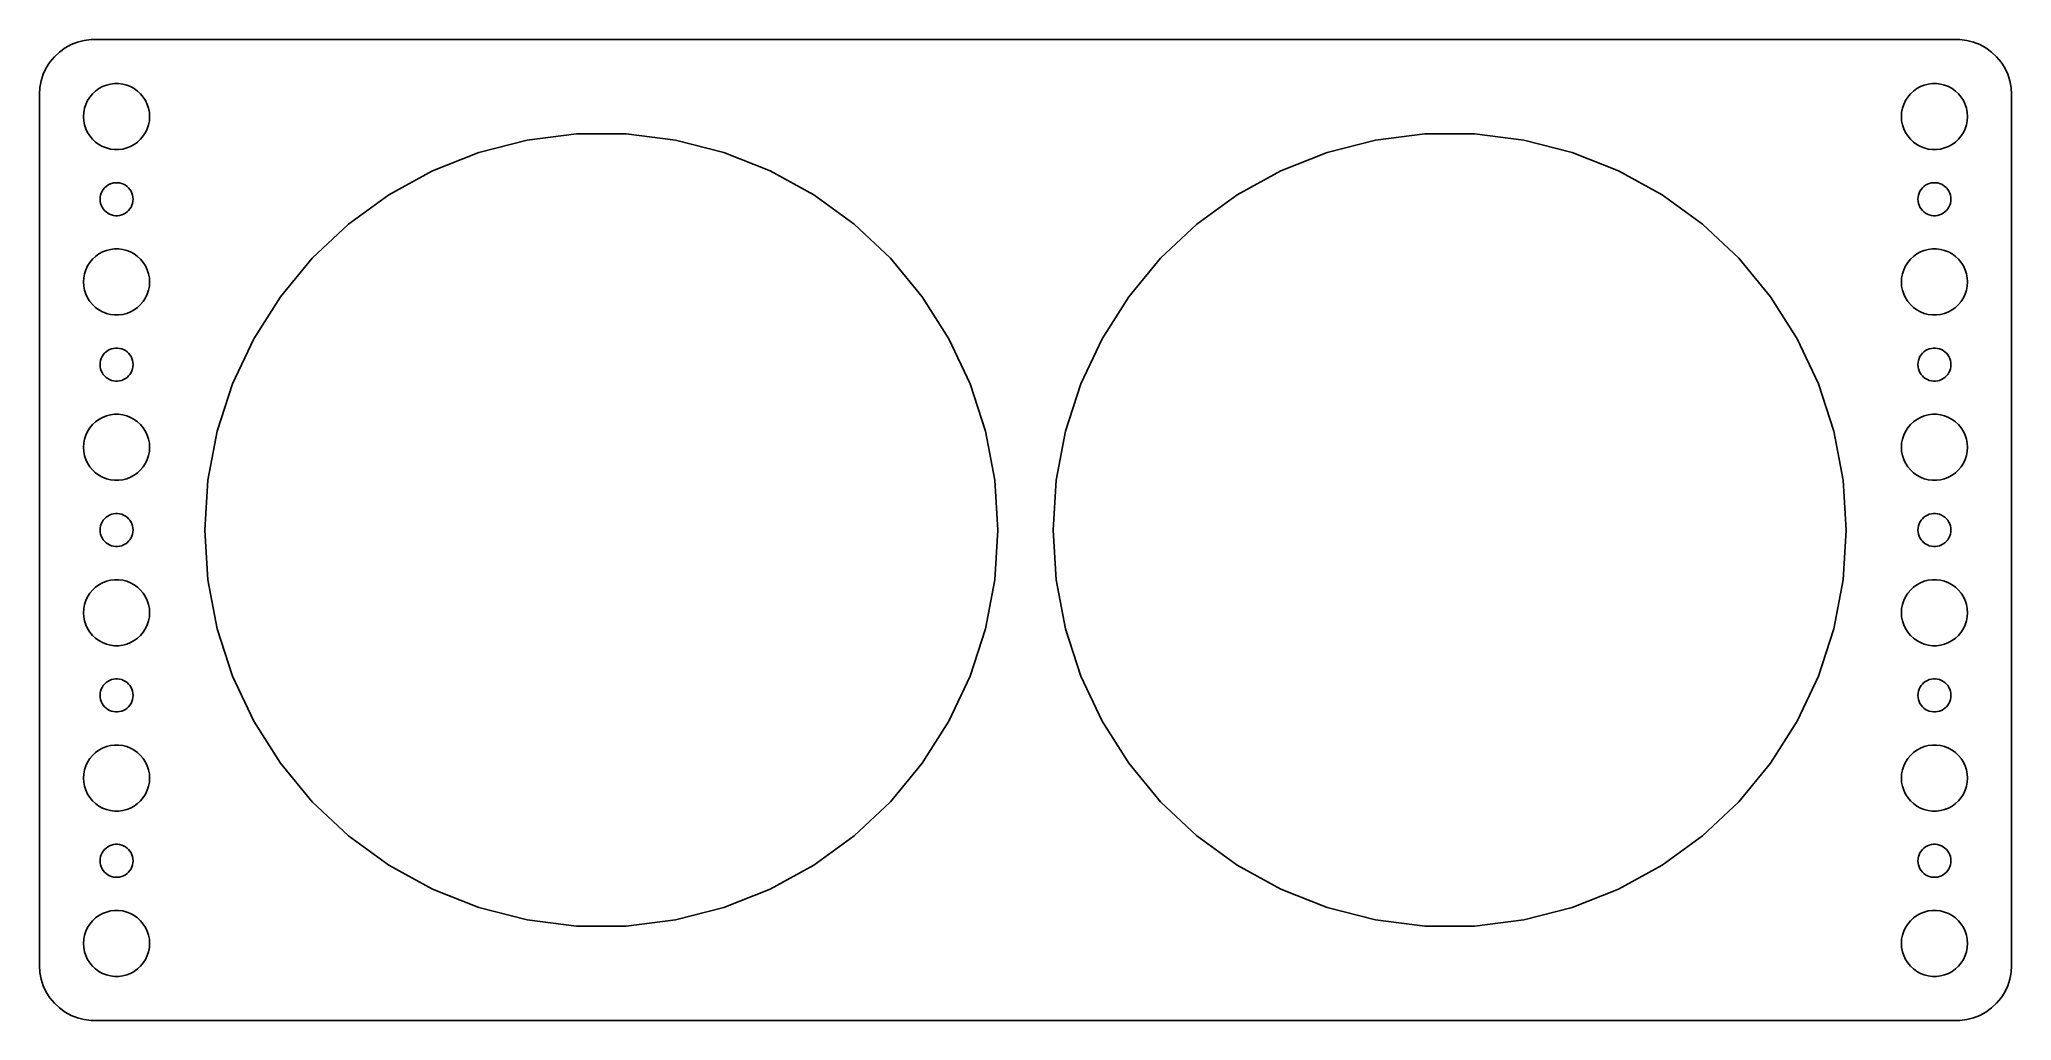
# Model space of a CAD drawing. Header units: metres. Extents: x -90 to 90, y -44 to 44.
import ezdxf

# ---------------------------------------------------------------- set-up
doc = ezdxf.new("R2010")
doc.units = ezdxf.units.M

msp = doc.modelspace()

# ---------------------------------------------------------------- linework, layer by layer
for p, q in [((-87.6871, 43.3526), (-88.1448, 42.9227)), ((-87.1791, 43.7216), (-87.6871, 43.3526)), ((-86.6289, 44.0241), (-87.1791, 43.7216)), ((-86.0451, 44.2553), (-86.6289, 44.0241)), ((-85.4369, 44.4114), (-86.0451, 44.2553)), ((-84.8139, 44.4901), (-85.4369, 44.4114)), ((84.8139, 44.4901), (-84.8139, 44.4901)), ((85.4369, 44.4114), (84.8139, 44.4901)), ((86.0451, 44.2553), (85.4369, 44.4114)), ((86.6289, 44.0241), (86.0451, 44.2553)), ((87.1791, 43.7216), (86.6289, 44.0241)), ((87.6871, 43.3526), (87.1791, 43.7216)), ((88.1448, 42.9227), (87.6871, 43.3526)), ((-89.1489, 41.3406), (-89.3429, 40.7434)), ((-88.8815, 41.9088), (-89.1489, 41.3406)), ((-88.5451, 42.4389), (-88.8815, 41.9088)), ((-88.1448, 42.9227), (-88.5451, 42.4389)), ((88.5451, 42.4389), (88.1448, 42.9227)), ((88.8815, 41.9088), (88.5451, 42.4389)), ((89.1489, 41.3406), (88.8815, 41.9088)), ((89.3429, 40.7434), (89.1489, 41.3406)), ((-89.4606, 40.1267), (-89.5, 39.5)), ((-89.5, 39.5), (-89.5, -39.5)), ((-89.3429, 40.7434), (-89.4606, 40.1267)), ((-84.927, 39.2634), (-84.6869, 39.5536)), ((-84.6869, 39.5536), (-84.4123, 39.8115)), ((-84.4123, 39.8115), (-84.1075, 40.033)), ((-84.1075, 40.033), (-83.7773, 40.2145)), ((-83.7773, 40.2145), (-83.427, 40.3532)), ((-83.427, 40.3532), (-83.0621, 40.4469)), ((-83.0621, 40.4469), (-82.6884, 40.4941)), ((-82.6884, 40.4941), (-82.3116, 40.4941)), ((-82.3116, 40.4941), (-81.9379, 40.4469)), ((-81.9379, 40.4469), (-81.573, 40.3532)), ((-81.573, 40.3532), (-81.2227, 40.2145)), ((-81.2227, 40.2145), (-80.8925, 40.033)), ((-80.8925, 40.033), (-80.5877, 39.8115)), ((-80.5877, 39.8115), (-80.3131, 39.5536)), ((-80.3131, 39.5536), (-80.073, 39.2634)), ((80.073, 39.2634), (80.3131, 39.5536)), ((80.3131, 39.5536), (80.5877, 39.8115)), ((80.5877, 39.8115), (80.8925, 40.033)), ((80.8925, 40.033), (81.2227, 40.2145)), ((81.2227, 40.2145), (81.573, 40.3532)), ((81.573, 40.3532), (81.9379, 40.4469)), ((81.9379, 40.4469), (82.3116, 40.4941)), ((82.3116, 40.4941), (82.6884, 40.4941)), ((82.6884, 40.4941), (83.0621, 40.4469)), ((83.0621, 40.4469), (83.427, 40.3532)), ((83.427, 40.3532), (83.7773, 40.2145)), ((83.7773, 40.2145), (84.1075, 40.033)), ((84.1075, 40.033), (84.4123, 39.8115)), ((84.4123, 39.8115), (84.6869, 39.5536)), ((84.6869, 39.5536), (84.927, 39.2634)), ((89.4606, 40.1267), (89.3429, 40.7434)), ((89.5, 39.5), (89.4606, 40.1267)), ((89.5, -39.5), (89.5, 39.5)), ((-85.5, 37.5), (-85.4763, 37.876)), ((-85.4763, 37.876), (-85.4057, 38.2461)), ((-85.4057, 38.2461), (-85.2893, 38.6044)), ((-85.2893, 38.6044), (-85.1289, 38.9453)), ((-85.1289, 38.9453), (-84.927, 39.2634)), ((-80.073, 39.2634), (-79.8711, 38.9453)), ((-79.8711, 38.9453), (-79.7107, 38.6044)), ((-79.7107, 38.6044), (-79.5943, 38.2461)), ((-79.5943, 38.2461), (-79.5237, 37.876)), ((-79.5237, 37.876), (-79.5, 37.5)), ((79.5, 37.5), (79.5237, 37.876)), ((79.5237, 37.876), (79.5943, 38.2461)), ((79.5943, 38.2461), (79.7107, 38.6044)), ((79.7107, 38.6044), (79.8711, 38.9453)), ((79.8711, 38.9453), (80.073, 39.2634)), ((84.927, 39.2634), (85.1289, 38.9453)), ((85.1289, 38.9453), (85.2893, 38.6044)), ((85.2893, 38.6044), (85.4057, 38.2461)), ((85.4057, 38.2461), (85.4763, 37.876)), ((85.4763, 37.876), (85.5, 37.5)), ((-85.4763, 37.124), (-85.5, 37.5)), ((-85.4057, 36.7539), (-85.4763, 37.124)), ((-85.2893, 36.3956), (-85.4057, 36.7539)), ((-85.1289, 36.0547), (-85.2893, 36.3956)), ((-84.927, 35.7366), (-85.1289, 36.0547)), ((-79.8711, 36.0547), (-80.073, 35.7366)), ((-79.7107, 36.3956), (-79.8711, 36.0547)), ((-79.5943, 36.7539), (-79.7107, 36.3956)), ((-79.5237, 37.124), (-79.5943, 36.7539)), ((-79.5, 37.5), (-79.5237, 37.124)), ((-45.2457, 35.3623), (-40.7605, 35.929)), ((-40.7605, 35.929), (-36.2395, 35.929)), ((-36.2395, 35.929), (-31.7543, 35.3623)), ((31.7543, 35.3623), (36.2395, 35.929)), ((36.2395, 35.929), (40.7605, 35.929)), ((40.7605, 35.929), (45.2457, 35.3623)), ((79.5237, 37.124), (79.5, 37.5)), ((79.5943, 36.7539), (79.5237, 37.124)), ((79.7107, 36.3956), (79.5943, 36.7539)), ((79.8711, 36.0547), (79.7107, 36.3956)), ((80.073, 35.7366), (79.8711, 36.0547)), ((85.1289, 36.0547), (84.927, 35.7366)), ((85.2893, 36.3956), (85.1289, 36.0547)), ((85.4057, 36.7539), (85.2893, 36.3956)), ((85.4763, 37.124), (85.4057, 36.7539)), ((85.5, 37.5), (85.4763, 37.124)), ((-84.6869, 35.4464), (-84.927, 35.7366)), ((-84.4123, 35.1885), (-84.6869, 35.4464)), ((-84.1075, 34.967), (-84.4123, 35.1885)), ((-83.7773, 34.7855), (-84.1075, 34.967)), ((-83.427, 34.6468), (-83.7773, 34.7855)), ((-83.0621, 34.5531), (-83.427, 34.6468)), ((-82.6884, 34.5059), (-83.0621, 34.5531)), ((-82.3116, 34.5059), (-82.6884, 34.5059)), ((-81.9379, 34.5531), (-82.3116, 34.5059)), ((-81.573, 34.6468), (-81.9379, 34.5531)), ((-81.2227, 34.7855), (-81.573, 34.6468)), ((-80.8925, 34.967), (-81.2227, 34.7855)), ((-80.5877, 35.1885), (-80.8925, 34.967)), ((-80.3131, 35.4464), (-80.5877, 35.1885)), ((-80.073, 35.7366), (-80.3131, 35.4464)), ((-53.828, 32.5738), (-49.6246, 34.238)), ((-49.6246, 34.238), (-45.2457, 35.3623)), ((-31.7543, 35.3623), (-27.3754, 34.238)), ((-27.3754, 34.238), (-23.1719, 32.5738)), ((23.1719, 32.5738), (27.3754, 34.238)), ((27.3754, 34.238), (31.7543, 35.3623)), ((45.2457, 35.3623), (49.6246, 34.238)), ((49.6246, 34.238), (53.828, 32.5738)), ((80.3131, 35.4464), (80.073, 35.7366)), ((80.5877, 35.1885), (80.3131, 35.4464)), ((80.8925, 34.967), (80.5877, 35.1885)), ((81.2227, 34.7855), (80.8925, 34.967)), ((81.573, 34.6468), (81.2227, 34.7855)), ((81.9379, 34.5531), (81.573, 34.6468)), ((82.3116, 34.5059), (81.9379, 34.5531)), ((82.6884, 34.5059), (82.3116, 34.5059)), ((83.0621, 34.5531), (82.6884, 34.5059)), ((83.427, 34.6468), (83.0621, 34.5531)), ((83.7773, 34.7855), (83.427, 34.6468)), ((84.1075, 34.967), (83.7773, 34.7855)), ((84.4123, 35.1885), (84.1075, 34.967)), ((84.6869, 35.4464), (84.4123, 35.1885)), ((84.927, 35.7366), (84.6869, 35.4464)), ((-57.7898, 30.3958), (-53.828, 32.5738)), ((-23.1719, 32.5738), (-19.2102, 30.3958)), ((19.2102, 30.3958), (23.1719, 32.5738)), ((53.828, 32.5738), (57.7898, 30.3958)), ((-83.9529, 30.373), (-83.8947, 30.5522)), ((-83.8947, 30.5522), (-83.8145, 30.7226)), ((-83.8145, 30.7226), (-83.7135, 30.8817)), ((-83.7135, 30.8817), (-83.5934, 31.0268)), ((-83.5934, 31.0268), (-83.4561, 31.1558)), ((-83.4561, 31.1558), (-83.3037, 31.2665)), ((-83.3037, 31.2665), (-83.1387, 31.3572)), ((-83.1387, 31.3572), (-82.9635, 31.4266)), ((-82.9635, 31.4266), (-82.7811, 31.4734)), ((-82.7811, 31.4734), (-82.5942, 31.497)), ((-82.5942, 31.497), (-82.4058, 31.497)), ((-82.4058, 31.497), (-82.2189, 31.4734)), ((-82.2189, 31.4734), (-82.0365, 31.4266)), ((-82.0365, 31.4266), (-81.8613, 31.3572)), ((-81.8613, 31.3572), (-81.6963, 31.2665)), ((-81.6963, 31.2665), (-81.5439, 31.1558)), ((-81.5439, 31.1558), (-81.4065, 31.0268)), ((-81.4065, 31.0268), (-81.2865, 30.8817)), ((-81.2865, 30.8817), (-81.1855, 30.7226)), ((-81.1855, 30.7226), (-81.1053, 30.5522)), ((-81.1053, 30.5522), (-81.0471, 30.373)), ((81.0471, 30.373), (81.1053, 30.5522)), ((81.1053, 30.5522), (81.1855, 30.7226)), ((81.1855, 30.7226), (81.2865, 30.8817)), ((81.2865, 30.8817), (81.4065, 31.0268)), ((81.4065, 31.0268), (81.5439, 31.1558)), ((81.5439, 31.1558), (81.6963, 31.2665)), ((81.6963, 31.2665), (81.8613, 31.3572)), ((81.8613, 31.3572), (82.0365, 31.4266)), ((82.0365, 31.4266), (82.2189, 31.4734)), ((82.2189, 31.4734), (82.4058, 31.497)), ((82.4058, 31.497), (82.5942, 31.497)), ((82.5942, 31.497), (82.7811, 31.4734)), ((82.7811, 31.4734), (82.9635, 31.4266)), ((82.9635, 31.4266), (83.1387, 31.3572)), ((83.1387, 31.3572), (83.3037, 31.2665)), ((83.3037, 31.2665), (83.4561, 31.1558)), ((83.4561, 31.1558), (83.5934, 31.0268)), ((83.5934, 31.0268), (83.7135, 30.8817)), ((83.7135, 30.8817), (83.8145, 30.7226)), ((83.8145, 30.7226), (83.8947, 30.5522)), ((83.8947, 30.5522), (83.9529, 30.373)), ((-84, 30), (-83.9882, 30.188)), ((-83.9882, 29.812), (-84, 30)), ((-83.9882, 30.188), (-83.9529, 30.373)), ((-83.9529, 29.627), (-83.9882, 29.812)), ((-83.8947, 29.4478), (-83.9529, 29.627)), ((-83.8145, 29.2774), (-83.8947, 29.4478)), ((-83.7135, 29.1183), (-83.8145, 29.2774)), ((-83.5934, 28.9732), (-83.7135, 29.1183)), ((-83.4561, 28.8442), (-83.5934, 28.9732)), ((-83.3037, 28.7335), (-83.4561, 28.8442)), ((-83.1387, 28.6427), (-83.3037, 28.7335)), ((-82.9635, 28.5734), (-83.1387, 28.6427)), ((-81.8613, 28.6427), (-82.0365, 28.5734)), ((-81.6963, 28.7335), (-81.8613, 28.6427)), ((-81.5439, 28.8442), (-81.6963, 28.7335)), ((-81.4065, 28.9732), (-81.5439, 28.8442)), ((-81.2865, 29.1183), (-81.4065, 28.9732)), ((-81.1855, 29.2774), (-81.2865, 29.1183)), ((-81.1053, 29.4478), (-81.1855, 29.2774)), ((-81.0471, 29.627), (-81.1053, 29.4478)), ((-81.0471, 30.373), (-81.0118, 30.188)), ((-81.0118, 29.812), (-81.0471, 29.627)), ((-81.0118, 30.188), (-81, 30)), ((-81, 30), (-81.0118, 29.812)), ((-61.4473, 27.7385), (-57.7898, 30.3958)), ((-19.2102, 30.3958), (-15.5527, 27.7385)), ((15.5527, 27.7385), (19.2102, 30.3958)), ((57.7898, 30.3958), (61.4473, 27.7385)), ((81, 30), (81.0118, 30.188)), ((81.0118, 29.812), (81, 30)), ((81.0118, 30.188), (81.0471, 30.373)), ((81.0471, 29.627), (81.0118, 29.812)), ((81.1053, 29.4478), (81.0471, 29.627)), ((81.1855, 29.2774), (81.1053, 29.4478)), ((81.2865, 29.1183), (81.1855, 29.2774)), ((81.4065, 28.9732), (81.2865, 29.1183)), ((81.5439, 28.8442), (81.4065, 28.9732)), ((81.6963, 28.7335), (81.5439, 28.8442)), ((81.8613, 28.6427), (81.6963, 28.7335)), ((82.0365, 28.5734), (81.8613, 28.6427)), ((83.1387, 28.6427), (82.9635, 28.5734)), ((83.3037, 28.7335), (83.1387, 28.6427)), ((83.4561, 28.8442), (83.3037, 28.7335)), ((83.5934, 28.9732), (83.4561, 28.8442)), ((83.7135, 29.1183), (83.5934, 28.9732)), ((83.8145, 29.2774), (83.7135, 29.1183)), ((83.8947, 29.4478), (83.8145, 29.2774)), ((83.9529, 29.627), (83.8947, 29.4478)), ((83.9529, 30.373), (83.9882, 30.188)), ((83.9882, 29.812), (83.9529, 29.627)), ((83.9882, 30.188), (84, 30)), ((84, 30), (83.9882, 29.812)), ((-82.7811, 28.5266), (-82.9635, 28.5734)), ((-82.5942, 28.503), (-82.7811, 28.5266)), ((-82.4058, 28.503), (-82.5942, 28.503)), ((-82.2189, 28.5266), (-82.4058, 28.503)), ((-82.0365, 28.5734), (-82.2189, 28.5266)), ((-64.7429, 24.6437), (-61.4473, 27.7385)), ((-15.5527, 27.7385), (-12.2571, 24.6437)), ((12.2571, 24.6437), (15.5527, 27.7385)), ((61.4473, 27.7385), (64.7429, 24.6437)), ((82.2189, 28.5266), (82.0365, 28.5734)), ((82.4058, 28.503), (82.2189, 28.5266)), ((82.5942, 28.503), (82.4058, 28.503)), ((82.7811, 28.5266), (82.5942, 28.503)), ((82.9635, 28.5734), (82.7811, 28.5266)), ((-84.1075, 25.033), (-83.7773, 25.2145)), ((-83.7773, 25.2145), (-83.427, 25.3532)), ((-83.427, 25.3532), (-83.0621, 25.4469)), ((-83.0621, 25.4469), (-82.6884, 25.4941)), ((-82.6884, 25.4941), (-82.3116, 25.4941)), ((-82.3116, 25.4941), (-81.9379, 25.4469)), ((-81.9379, 25.4469), (-81.573, 25.3532)), ((-81.573, 25.3532), (-81.2227, 25.2145)), ((-81.2227, 25.2145), (-80.8925, 25.033)), ((80.8925, 25.033), (81.2227, 25.2145)), ((81.2227, 25.2145), (81.573, 25.3532)), ((81.573, 25.3532), (81.9379, 25.4469)), ((81.9379, 25.4469), (82.3116, 25.4941)), ((82.3116, 25.4941), (82.6884, 25.4941)), ((82.6884, 25.4941), (83.0621, 25.4469)), ((83.0621, 25.4469), (83.427, 25.3532)), ((83.427, 25.3532), (83.7773, 25.2145)), ((83.7773, 25.2145), (84.1075, 25.033)), ((-85.4057, 23.2461), (-85.2893, 23.6044)), ((-85.2893, 23.6044), (-85.1289, 23.9453)), ((-85.1289, 23.9453), (-84.927, 24.2634)), ((-84.927, 24.2634), (-84.6869, 24.5536)), ((-84.6869, 24.5536), (-84.4123, 24.8115)), ((-84.4123, 24.8115), (-84.1075, 25.033)), ((-80.8925, 25.033), (-80.5877, 24.8115)), ((-80.5877, 24.8115), (-80.3131, 24.5536)), ((-80.3131, 24.5536), (-80.073, 24.2634)), ((-80.073, 24.2634), (-79.8711, 23.9453)), ((-79.8711, 23.9453), (-79.7107, 23.6044)), ((-79.7107, 23.6044), (-79.5943, 23.2461)), ((-67.6246, 21.1603), (-64.7429, 24.6437)), ((-12.2571, 24.6437), (-9.37538, 21.1603)), ((9.37538, 21.1603), (12.2571, 24.6437)), ((64.7429, 24.6437), (67.6246, 21.1603)), ((79.5943, 23.2461), (79.7107, 23.6044)), ((79.7107, 23.6044), (79.8711, 23.9453)), ((79.8711, 23.9453), (80.073, 24.2634)), ((80.073, 24.2634), (80.3131, 24.5536)), ((80.3131, 24.5536), (80.5877, 24.8115)), ((80.5877, 24.8115), (80.8925, 25.033)), ((84.1075, 25.033), (84.4123, 24.8115)), ((84.4123, 24.8115), (84.6869, 24.5536)), ((84.6869, 24.5536), (84.927, 24.2634)), ((84.927, 24.2634), (85.1289, 23.9453)), ((85.1289, 23.9453), (85.2893, 23.6044)), ((85.2893, 23.6044), (85.4057, 23.2461)), ((-85.5, 22.5), (-85.4763, 22.876)), ((-85.4763, 22.124), (-85.5, 22.5)), ((-85.4763, 22.876), (-85.4057, 23.2461)), ((-85.4057, 21.7539), (-85.4763, 22.124)), ((-85.2893, 21.3956), (-85.4057, 21.7539)), ((-79.5943, 21.7539), (-79.7107, 21.3956)), ((-79.5943, 23.2461), (-79.5237, 22.876)), ((-79.5237, 22.124), (-79.5943, 21.7539)), ((-79.5237, 22.876), (-79.5, 22.5)), ((-79.5, 22.5), (-79.5237, 22.124)), ((79.5, 22.5), (79.5237, 22.876)), ((79.5237, 22.124), (79.5, 22.5)), ((79.5237, 22.876), (79.5943, 23.2461)), ((79.5943, 21.7539), (79.5237, 22.124)), ((79.7107, 21.3956), (79.5943, 21.7539)), ((85.4057, 21.7539), (85.2893, 21.3956)), ((85.4057, 23.2461), (85.4763, 22.876)), ((85.4763, 22.124), (85.4057, 21.7539)), ((85.4763, 22.876), (85.5, 22.5)), ((85.5, 22.5), (85.4763, 22.124)), ((-85.1289, 21.0547), (-85.2893, 21.3956)), ((-84.927, 20.7366), (-85.1289, 21.0547)), ((-84.6869, 20.4464), (-84.927, 20.7366)), ((-84.4123, 20.1884), (-84.6869, 20.4464)), ((-84.1075, 19.967), (-84.4123, 20.1884)), ((-83.7773, 19.7855), (-84.1075, 19.967)), ((-83.427, 19.6468), (-83.7773, 19.7855)), ((-81.2227, 19.7855), (-81.573, 19.6468)), ((-80.8925, 19.967), (-81.2227, 19.7855)), ((-80.5877, 20.1884), (-80.8925, 19.967)), ((-80.3131, 20.4464), (-80.5877, 20.1884)), ((-80.073, 20.7366), (-80.3131, 20.4464)), ((-79.8711, 21.0547), (-80.073, 20.7366)), ((-79.7107, 21.3956), (-79.8711, 21.0547)), ((-70.047, 17.3431), (-67.6246, 21.1603)), ((-9.37538, 21.1603), (-6.95296, 17.3431)), ((6.95296, 17.3431), (9.37538, 21.1603)), ((67.6246, 21.1603), (70.047, 17.3431)), ((79.8711, 21.0547), (79.7107, 21.3956)), ((80.073, 20.7366), (79.8711, 21.0547)), ((80.3131, 20.4464), (80.073, 20.7366)), ((80.5877, 20.1884), (80.3131, 20.4464)), ((80.8925, 19.967), (80.5877, 20.1884)), ((81.2227, 19.7855), (80.8925, 19.967)), ((81.573, 19.6468), (81.2227, 19.7855)), ((83.7773, 19.7855), (83.427, 19.6468)), ((84.1075, 19.967), (83.7773, 19.7855)), ((84.4123, 20.1884), (84.1075, 19.967)), ((84.6869, 20.4464), (84.4123, 20.1884)), ((84.927, 20.7366), (84.6869, 20.4464)), ((85.1289, 21.0547), (84.927, 20.7366)), ((85.2893, 21.3956), (85.1289, 21.0547)), ((-83.0621, 19.5531), (-83.427, 19.6468)), ((-82.6884, 19.5059), (-83.0621, 19.5531)), ((-82.3116, 19.5059), (-82.6884, 19.5059)), ((-81.9379, 19.5531), (-82.3116, 19.5059)), ((-81.573, 19.6468), (-81.9379, 19.5531)), ((81.9379, 19.5531), (81.573, 19.6468)), ((82.3116, 19.5059), (81.9379, 19.5531)), ((82.6884, 19.5059), (82.3116, 19.5059)), ((83.0621, 19.5531), (82.6884, 19.5059)), ((83.427, 19.6468), (83.0621, 19.5531)), ((-83.5934, 16.0268), (-83.4561, 16.1558)), ((-83.4561, 16.1558), (-83.3037, 16.2665)), ((-83.3037, 16.2665), (-83.1387, 16.3572)), ((-83.1387, 16.3572), (-82.9635, 16.4266)), ((-82.9635, 16.4266), (-82.7811, 16.4734)), ((-82.7811, 16.4734), (-82.5942, 16.497)), ((-82.5942, 16.497), (-82.4058, 16.497)), ((-82.4058, 16.497), (-82.2189, 16.4734)), ((-82.2189, 16.4734), (-82.0365, 16.4266)), ((-82.0365, 16.4266), (-81.8613, 16.3572)), ((-81.8613, 16.3572), (-81.6963, 16.2665)), ((-81.6963, 16.2665), (-81.5439, 16.1558)), ((-81.5439, 16.1558), (-81.4065, 16.0268)), ((-71.972, 13.2525), (-70.047, 17.3431)), ((-6.95296, 17.3431), (-5.02805, 13.2525)), ((5.02805, 13.2525), (6.95296, 17.3431)), ((70.047, 17.3431), (71.972, 13.2525)), ((81.4065, 16.0268), (81.5439, 16.1558)), ((81.5439, 16.1558), (81.6963, 16.2665)), ((81.6963, 16.2665), (81.8613, 16.3572)), ((81.8613, 16.3572), (82.0365, 16.4266)), ((82.0365, 16.4266), (82.2189, 16.4734)), ((82.2189, 16.4734), (82.4058, 16.497)), ((82.4058, 16.497), (82.5942, 16.497)), ((82.5942, 16.497), (82.7811, 16.4734)), ((82.7811, 16.4734), (82.9635, 16.4266)), ((82.9635, 16.4266), (83.1387, 16.3572)), ((83.1387, 16.3572), (83.3037, 16.2665)), ((83.3037, 16.2665), (83.4561, 16.1558)), ((83.4561, 16.1558), (83.5934, 16.0268)), ((-84, 15), (-83.9882, 15.188)), ((-83.9882, 14.812), (-84, 15)), ((-83.9882, 15.188), (-83.9529, 15.373)), ((-83.9529, 14.627), (-83.9882, 14.812)), ((-83.9529, 15.373), (-83.8947, 15.5522)), ((-83.8947, 14.4478), (-83.9529, 14.627)), ((-83.8947, 15.5522), (-83.8145, 15.7226)), ((-83.8145, 14.2774), (-83.8947, 14.4478)), ((-83.8145, 15.7226), (-83.7135, 15.8817)), ((-83.7135, 15.8817), (-83.5934, 16.0268)), ((-81.4065, 16.0268), (-81.2865, 15.8817)), ((-81.2865, 15.8817), (-81.1855, 15.7226)), ((-81.1855, 15.7226), (-81.1053, 15.5522)), ((-81.1053, 14.4478), (-81.1855, 14.2774)), ((-81.1053, 15.5522), (-81.0471, 15.373)), ((-81.0471, 14.627), (-81.1053, 14.4478)), ((-81.0471, 15.373), (-81.0118, 15.188)), ((-81.0118, 14.812), (-81.0471, 14.627)), ((-81.0118, 15.188), (-81, 15)), ((-81, 15), (-81.0118, 14.812)), ((81, 15), (81.0118, 15.188)), ((81.0118, 14.812), (81, 15)), ((81.0118, 15.188), (81.0471, 15.373)), ((81.0471, 14.627), (81.0118, 14.812)), ((81.0471, 15.373), (81.1053, 15.5522)), ((81.1053, 14.4478), (81.0471, 14.627)), ((81.1053, 15.5522), (81.1855, 15.7226)), ((81.1855, 14.2774), (81.1053, 14.4478)), ((81.1855, 15.7226), (81.2865, 15.8817)), ((81.2865, 15.8817), (81.4065, 16.0268)), ((83.5934, 16.0268), (83.7135, 15.8817)), ((83.7135, 15.8817), (83.8145, 15.7226)), ((83.8145, 15.7226), (83.8947, 15.5522)), ((83.8947, 14.4478), (83.8145, 14.2774)), ((83.8947, 15.5522), (83.9529, 15.373)), ((83.9529, 14.627), (83.8947, 14.4478)), ((83.9529, 15.373), (83.9882, 15.188)), ((83.9882, 14.812), (83.9529, 14.627)), ((83.9882, 15.188), (84, 15)), ((84, 15), (83.9882, 14.812)), ((-83.7135, 14.1183), (-83.8145, 14.2774)), ((-83.5934, 13.9732), (-83.7135, 14.1183)), ((-83.4561, 13.8442), (-83.5934, 13.9732)), ((-83.3037, 13.7335), (-83.4561, 13.8442)), ((-83.1387, 13.6427), (-83.3037, 13.7335)), ((-82.9635, 13.5734), (-83.1387, 13.6427)), ((-82.7811, 13.5266), (-82.9635, 13.5734)), ((-82.5942, 13.5029), (-82.7811, 13.5266)), ((-82.4058, 13.5029), (-82.5942, 13.5029)), ((-82.2189, 13.5266), (-82.4058, 13.5029)), ((-82.0365, 13.5734), (-82.2189, 13.5266)), ((-81.8613, 13.6427), (-82.0365, 13.5734)), ((-81.6963, 13.7335), (-81.8613, 13.6427)), ((-81.5439, 13.8442), (-81.6963, 13.7335)), ((-81.4065, 13.9732), (-81.5439, 13.8442)), ((-81.2865, 14.1183), (-81.4065, 13.9732)), ((-81.1855, 14.2774), (-81.2865, 14.1183)), ((-73.369, 8.95284), (-71.972, 13.2525)), ((-5.02805, 13.2525), (-3.631, 8.95284)), ((3.631, 8.95284), (5.02805, 13.2525)), ((71.972, 13.2525), (73.369, 8.95284)), ((81.2865, 14.1183), (81.1855, 14.2774)), ((81.4065, 13.9732), (81.2865, 14.1183)), ((81.5439, 13.8442), (81.4065, 13.9732)), ((81.6963, 13.7335), (81.5439, 13.8442)), ((81.8613, 13.6427), (81.6963, 13.7335)), ((82.0365, 13.5734), (81.8613, 13.6427)), ((82.2189, 13.5266), (82.0365, 13.5734)), ((82.4058, 13.5029), (82.2189, 13.5266)), ((82.5942, 13.5029), (82.4058, 13.5029)), ((82.7811, 13.5266), (82.5942, 13.5029)), ((82.9635, 13.5734), (82.7811, 13.5266)), ((83.1387, 13.6427), (82.9635, 13.5734)), ((83.3037, 13.7335), (83.1387, 13.6427)), ((83.4561, 13.8442), (83.3037, 13.7335)), ((83.5934, 13.9732), (83.4561, 13.8442)), ((83.7135, 14.1183), (83.5934, 13.9732)), ((83.8145, 14.2774), (83.7135, 14.1183)), ((-85.1289, 8.94525), (-84.927, 9.26335)), ((-84.927, 9.26335), (-84.6869, 9.55363)), ((-84.6869, 9.55363), (-84.4123, 9.81154)), ((-84.4123, 9.81154), (-84.1075, 10.033)), ((-84.1075, 10.033), (-83.7773, 10.2145)), ((-83.7773, 10.2145), (-83.427, 10.3532)), ((-83.427, 10.3532), (-83.0621, 10.4469)), ((-83.0621, 10.4469), (-82.6884, 10.4941)), ((-82.6884, 10.4941), (-82.3116, 10.4941)), ((-82.3116, 10.4941), (-81.9379, 10.4469)), ((-81.9379, 10.4469), (-81.573, 10.3532)), ((-81.573, 10.3532), (-81.2227, 10.2145)), ((-81.2227, 10.2145), (-80.8925, 10.033)), ((-80.8925, 10.033), (-80.5877, 9.81154)), ((-80.5877, 9.81154), (-80.3131, 9.55363)), ((-80.3131, 9.55363), (-80.073, 9.26335)), ((-80.073, 9.26335), (-79.8711, 8.94525)), ((-74.2161, 4.51199), (-73.369, 8.95284)), ((-3.631, 8.95284), (-2.78386, 4.51199)), ((2.78386, 4.51199), (3.631, 8.95284)), ((73.369, 8.95284), (74.2161, 4.51199)), ((79.8711, 8.94525), (80.073, 9.26335)), ((80.073, 9.26335), (80.3131, 9.55363)), ((80.3131, 9.55363), (80.5877, 9.81154)), ((80.5877, 9.81154), (80.8925, 10.033)), ((80.8925, 10.033), (81.2227, 10.2145)), ((81.2227, 10.2145), (81.573, 10.3532)), ((81.573, 10.3532), (81.9379, 10.4469)), ((81.9379, 10.4469), (82.3116, 10.4941)), ((82.3116, 10.4941), (82.6884, 10.4941)), ((82.6884, 10.4941), (83.0621, 10.4469)), ((83.0621, 10.4469), (83.427, 10.3532)), ((83.427, 10.3532), (83.7773, 10.2145)), ((83.7773, 10.2145), (84.1075, 10.033)), ((84.1075, 10.033), (84.4123, 9.81154)), ((84.4123, 9.81154), (84.6869, 9.55363)), ((84.6869, 9.55363), (84.927, 9.26335)), ((84.927, 9.26335), (85.1289, 8.94525)), ((-85.5, 7.5), (-85.4763, 7.87599)), ((-85.4763, 7.12399), (-85.5, 7.5)), ((-85.4763, 7.87599), (-85.4057, 8.24606)), ((-85.4057, 8.24606), (-85.2893, 8.60437)), ((-85.2893, 8.60437), (-85.1289, 8.94525)), ((-79.8711, 8.94525), (-79.7107, 8.60437)), ((-79.7107, 8.60437), (-79.5943, 8.24606)), ((-79.5943, 8.24606), (-79.5237, 7.87599)), ((-79.5237, 7.87599), (-79.5, 7.5)), ((-79.5, 7.5), (-79.5237, 7.12399)), ((79.5, 7.5), (79.5237, 7.87599)), ((79.5237, 7.12399), (79.5, 7.5)), ((79.5237, 7.87599), (79.5943, 8.24606)), ((79.5943, 8.24606), (79.7107, 8.60437)), ((79.7107, 8.60437), (79.8711, 8.94525)), ((85.1289, 8.94525), (85.2893, 8.60437)), ((85.2893, 8.60437), (85.4057, 8.24606)), ((85.4057, 8.24606), (85.4763, 7.87599)), ((85.4763, 7.87599), (85.5, 7.5)), ((85.5, 7.5), (85.4763, 7.12399)), ((-85.4057, 6.75392), (-85.4763, 7.12399)), ((-85.2893, 6.39561), (-85.4057, 6.75392)), ((-85.1289, 6.05473), (-85.2893, 6.39561)), ((-84.927, 5.73663), (-85.1289, 6.05473)), ((-84.6869, 5.44635), (-84.927, 5.73663)), ((-84.4123, 5.18845), (-84.6869, 5.44635)), ((-80.3131, 5.44635), (-80.5877, 5.18845)), ((-80.073, 5.73663), (-80.3131, 5.44635)), ((-79.8711, 6.05473), (-80.073, 5.73663)), ((-79.7107, 6.39561), (-79.8711, 6.05473)), ((-79.5943, 6.75392), (-79.7107, 6.39561)), ((-79.5237, 7.12399), (-79.5943, 6.75392)), ((79.5943, 6.75392), (79.5237, 7.12399)), ((79.7107, 6.39561), (79.5943, 6.75392)), ((79.8711, 6.05473), (79.7107, 6.39561)), ((80.073, 5.73663), (79.8711, 6.05473)), ((80.3131, 5.44635), (80.073, 5.73663)), ((80.5877, 5.18845), (80.3131, 5.44635)), ((84.6869, 5.44635), (84.4123, 5.18845)), ((84.927, 5.73663), (84.6869, 5.44635)), ((85.1289, 6.05473), (84.927, 5.73663)), ((85.2893, 6.39561), (85.1289, 6.05473)), ((85.4057, 6.75392), (85.2893, 6.39561)), ((85.4763, 7.12399), (85.4057, 6.75392)), ((-84.1075, 4.96701), (-84.4123, 5.18845)), ((-83.7773, 4.78551), (-84.1075, 4.96701)), ((-83.427, 4.64682), (-83.7773, 4.78551)), ((-83.0621, 4.55313), (-83.427, 4.64682)), ((-82.6884, 4.50591), (-83.0621, 4.55313)), ((-82.3116, 4.50591), (-82.6884, 4.50591)), ((-81.9379, 4.55313), (-82.3116, 4.50591)), ((-81.573, 4.64682), (-81.9379, 4.55313)), ((-81.2227, 4.78551), (-81.573, 4.64682)), ((-80.8925, 4.96701), (-81.2227, 4.78551)), ((-80.5877, 5.18845), (-80.8925, 4.96701)), ((-74.5, 0), (-74.2161, 4.51199)), ((-2.78386, 4.51199), (-2.5, 0)), ((2.5, 0), (2.78386, 4.51199)), ((74.2161, 4.51199), (74.5, 0)), ((80.8925, 4.96701), (80.5877, 5.18845)), ((81.2227, 4.78551), (80.8925, 4.96701)), ((81.573, 4.64682), (81.2227, 4.78551)), ((81.9379, 4.55313), (81.573, 4.64682)), ((82.3116, 4.50591), (81.9379, 4.55313)), ((82.6884, 4.50591), (82.3116, 4.50591)), ((83.0621, 4.55313), (82.6884, 4.50591)), ((83.427, 4.64682), (83.0621, 4.55313)), ((83.7773, 4.78551), (83.427, 4.64682)), ((84.1075, 4.96701), (83.7773, 4.78551)), ((84.4123, 5.18845), (84.1075, 4.96701)), ((-84, 0), (-83.9882, 0.18799)), ((-83.9882, -0.18799), (-84, 0)), ((-83.9882, 0.18799), (-83.9529, 0.37303)), ((-83.9529, 0.37303), (-83.8947, 0.55219)), ((-83.8947, 0.55219), (-83.8145, 0.72263)), ((-83.8145, 0.72263), (-83.7135, 0.88167)), ((-83.7135, 0.88167), (-83.5934, 1.02681)), ((-83.5934, 1.02681), (-83.4561, 1.15576)), ((-83.4561, 1.15576), (-83.3037, 1.26648)), ((-83.3037, 1.26648), (-83.1387, 1.35724)), ((-83.1387, 1.35724), (-82.9635, 1.42657)), ((-82.9635, 1.42657), (-82.7811, 1.47342)), ((-82.7811, 1.47342), (-82.5942, 1.49704)), ((-82.5942, 1.49704), (-82.4058, 1.49704)), ((-82.4058, 1.49704), (-82.2189, 1.47342)), ((-82.2189, 1.47342), (-82.0365, 1.42657)), ((-82.0365, 1.42657), (-81.8613, 1.35724)), ((-81.8613, 1.35724), (-81.6963, 1.26648)), ((-81.6963, 1.26648), (-81.5439, 1.15576)), ((-81.5439, 1.15576), (-81.4065, 1.02681)), ((-81.4065, 1.02681), (-81.2865, 0.88167)), ((-81.2865, 0.88167), (-81.1855, 0.72263)), ((-81.1855, 0.72263), (-81.1053, 0.55219)), ((-81.1053, 0.55219), (-81.0471, 0.37303)), ((-81.0471, 0.37303), (-81.0118, 0.18799)), ((-81.0118, 0.18799), (-81, 0)), ((-81, 0), (-81.0118, -0.18799)), ((-74.2161, -4.51199), (-74.5, 0)), ((-2.5, 0), (-2.78386, -4.51199)), ((2.78386, -4.51199), (2.5, 0)), ((74.5, 0), (74.2161, -4.51199)), ((81, 0), (81.0118, 0.18799)), ((81.0118, -0.18799), (81, 0)), ((81.0118, 0.18799), (81.0471, 0.37303)), ((81.0471, 0.37303), (81.1053, 0.55219)), ((81.1053, 0.55219), (81.1855, 0.72263)), ((81.1855, 0.72263), (81.2865, 0.88167)), ((81.2865, 0.88167), (81.4065, 1.02681)), ((81.4065, 1.02681), (81.5439, 1.15576)), ((81.5439, 1.15576), (81.6963, 1.26648)), ((81.6963, 1.26648), (81.8613, 1.35724)), ((81.8613, 1.35724), (82.0365, 1.42657)), ((82.0365, 1.42657), (82.2189, 1.47342)), ((82.2189, 1.47342), (82.4058, 1.49704)), ((82.4058, 1.49704), (82.5942, 1.49704)), ((82.5942, 1.49704), (82.7811, 1.47342)), ((82.7811, 1.47342), (82.9635, 1.42657)), ((82.9635, 1.42657), (83.1387, 1.35724)), ((83.1387, 1.35724), (83.3037, 1.26648)), ((83.3037, 1.26648), (83.4561, 1.15576)), ((83.4561, 1.15576), (83.5934, 1.02681)), ((83.5934, 1.02681), (83.7135, 0.88167)), ((83.7135, 0.88167), (83.8145, 0.72263)), ((83.8145, 0.72263), (83.8947, 0.55219)), ((83.8947, 0.55219), (83.9529, 0.37303)), ((83.9529, 0.37303), (83.9882, 0.18799)), ((83.9882, 0.18799), (84, 0)), ((84, 0), (83.9882, -0.18799)), ((-83.9529, -0.37303), (-83.9882, -0.18799)), ((-83.8947, -0.55219), (-83.9529, -0.37303)), ((-83.8145, -0.72263), (-83.8947, -0.55219)), ((-83.7135, -0.88167), (-83.8145, -0.72263)), ((-83.5934, -1.02681), (-83.7135, -0.88167)), ((-83.4561, -1.15576), (-83.5934, -1.02681)), ((-83.3037, -1.26648), (-83.4561, -1.15576)), ((-83.1387, -1.35724), (-83.3037, -1.26648)), ((-82.9635, -1.42657), (-83.1387, -1.35724)), ((-82.7811, -1.47342), (-82.9635, -1.42657)), ((-82.5942, -1.49704), (-82.7811, -1.47342)), ((-82.4058, -1.49704), (-82.5942, -1.49704)), ((-82.2189, -1.47342), (-82.4058, -1.49704)), ((-82.0365, -1.42657), (-82.2189, -1.47342)), ((-81.8613, -1.35724), (-82.0365, -1.42657)), ((-81.6963, -1.26648), (-81.8613, -1.35724)), ((-81.5439, -1.15576), (-81.6963, -1.26648)), ((-81.4065, -1.02681), (-81.5439, -1.15576)), ((-81.2865, -0.88167), (-81.4065, -1.02681)), ((-81.1855, -0.72263), (-81.2865, -0.88167)), ((-81.1053, -0.55219), (-81.1855, -0.72263)), ((-81.0471, -0.37303), (-81.1053, -0.55219)), ((-81.0118, -0.18799), (-81.0471, -0.37303)), ((81.0471, -0.37303), (81.0118, -0.18799)), ((81.1053, -0.55219), (81.0471, -0.37303)), ((81.1855, -0.72263), (81.1053, -0.55219)), ((81.2865, -0.88167), (81.1855, -0.72263)), ((81.4065, -1.02681), (81.2865, -0.88167)), ((81.5439, -1.15576), (81.4065, -1.02681)), ((81.6963, -1.26648), (81.5439, -1.15576)), ((81.8613, -1.35724), (81.6963, -1.26648)), ((82.0365, -1.42657), (81.8613, -1.35724)), ((82.2189, -1.47342), (82.0365, -1.42657)), ((82.4058, -1.49704), (82.2189, -1.47342)), ((82.5942, -1.49704), (82.4058, -1.49704)), ((82.7811, -1.47342), (82.5942, -1.49704)), ((82.9635, -1.42657), (82.7811, -1.47342)), ((83.1387, -1.35724), (82.9635, -1.42657)), ((83.3037, -1.26648), (83.1387, -1.35724)), ((83.4561, -1.15576), (83.3037, -1.26648)), ((83.5934, -1.02681), (83.4561, -1.15576)), ((83.7135, -0.88167), (83.5934, -1.02681)), ((83.8145, -0.72263), (83.7135, -0.88167)), ((83.8947, -0.55219), (83.8145, -0.72263)), ((83.9529, -0.37303), (83.8947, -0.55219)), ((83.9882, -0.18799), (83.9529, -0.37303)), ((-84.6869, -5.44635), (-84.4123, -5.18845)), ((-84.4123, -5.18845), (-84.1075, -4.96701)), ((-84.1075, -4.96701), (-83.7773, -4.78551)), ((-83.7773, -4.78551), (-83.427, -4.64682)), ((-83.427, -4.64682), (-83.0621, -4.55313)), ((-83.0621, -4.55313), (-82.6884, -4.50591)), ((-82.6884, -4.50591), (-82.3116, -4.50591)), ((-82.3116, -4.50591), (-81.9379, -4.55313)), ((-81.9379, -4.55313), (-81.573, -4.64682)), ((-81.573, -4.64682), (-81.2227, -4.78551)), ((-81.2227, -4.78551), (-80.8925, -4.96701)), ((-80.8925, -4.96701), (-80.5877, -5.18845)), ((-80.5877, -5.18845), (-80.3131, -5.44635)), ((-73.369, -8.95284), (-74.2161, -4.51199)), ((-2.78386, -4.51199), (-3.631, -8.95284)), ((3.631, -8.95284), (2.78386, -4.51199)), ((74.2161, -4.51199), (73.369, -8.95284)), ((80.3131, -5.44635), (80.5877, -5.18845)), ((80.5877, -5.18845), (80.8925, -4.96701)), ((80.8925, -4.96701), (81.2227, -4.78551)), ((81.2227, -4.78551), (81.573, -4.64682)), ((81.573, -4.64682), (81.9379, -4.55313)), ((81.9379, -4.55313), (82.3116, -4.50591)), ((82.3116, -4.50591), (82.6884, -4.50591)), ((82.6884, -4.50591), (83.0621, -4.55313)), ((83.0621, -4.55313), (83.427, -4.64682)), ((83.427, -4.64682), (83.7773, -4.78551)), ((83.7773, -4.78551), (84.1075, -4.96701)), ((84.1075, -4.96701), (84.4123, -5.18845)), ((84.4123, -5.18845), (84.6869, -5.44635)), ((-85.5, -7.5), (-85.4763, -7.12399)), ((-85.4763, -7.12399), (-85.4057, -6.75392)), ((-85.4057, -6.75392), (-85.2893, -6.39561)), ((-85.2893, -6.39561), (-85.1289, -6.05473)), ((-85.1289, -6.05473), (-84.927, -5.73663)), ((-84.927, -5.73663), (-84.6869, -5.44635)), ((-80.3131, -5.44635), (-80.073, -5.73663)), ((-80.073, -5.73663), (-79.8711, -6.05473)), ((-79.8711, -6.05473), (-79.7107, -6.39561)), ((-79.7107, -6.39561), (-79.5943, -6.75392)), ((-79.5943, -6.75392), (-79.5237, -7.12399)), ((-79.5237, -7.12399), (-79.5, -7.5)), ((79.5, -7.5), (79.5237, -7.12399)), ((79.5237, -7.12399), (79.5943, -6.75392)), ((79.5943, -6.75392), (79.7107, -6.39561)), ((79.7107, -6.39561), (79.8711, -6.05473)), ((79.8711, -6.05473), (80.073, -5.73663)), ((80.073, -5.73663), (80.3131, -5.44635)), ((84.6869, -5.44635), (84.927, -5.73663)), ((84.927, -5.73663), (85.1289, -6.05473)), ((85.1289, -6.05473), (85.2893, -6.39561)), ((85.2893, -6.39561), (85.4057, -6.75392)), ((85.4057, -6.75392), (85.4763, -7.12399)), ((85.4763, -7.12399), (85.5, -7.5)), ((-85.4763, -7.87599), (-85.5, -7.5)), ((-85.4057, -8.24606), (-85.4763, -7.87599)), ((-85.2893, -8.60437), (-85.4057, -8.24606)), ((-85.1289, -8.94525), (-85.2893, -8.60437)), ((-84.927, -9.26335), (-85.1289, -8.94525)), ((-79.8711, -8.94525), (-80.073, -9.26335)), ((-79.7107, -8.60437), (-79.8711, -8.94525)), ((-79.5943, -8.24606), (-79.7107, -8.60437)), ((-79.5237, -7.87599), (-79.5943, -8.24606)), ((-79.5, -7.5), (-79.5237, -7.87599)), ((79.5237, -7.87599), (79.5, -7.5)), ((79.5943, -8.24606), (79.5237, -7.87599)), ((79.7107, -8.60437), (79.5943, -8.24606)), ((79.8711, -8.94525), (79.7107, -8.60437)), ((80.073, -9.26335), (79.8711, -8.94525)), ((85.1289, -8.94525), (84.927, -9.26335)), ((85.2893, -8.60437), (85.1289, -8.94525)), ((85.4057, -8.24606), (85.2893, -8.60437)), ((85.4763, -7.87599), (85.4057, -8.24606)), ((85.5, -7.5), (85.4763, -7.87599)), ((-84.6869, -9.55363), (-84.927, -9.26335)), ((-84.4123, -9.81154), (-84.6869, -9.55363)), ((-84.1075, -10.033), (-84.4123, -9.81154)), ((-83.7773, -10.2145), (-84.1075, -10.033)), ((-83.427, -10.3532), (-83.7773, -10.2145)), ((-83.0621, -10.4469), (-83.427, -10.3532)), ((-82.6884, -10.4941), (-83.0621, -10.4469)), ((-82.3116, -10.4941), (-82.6884, -10.4941)), ((-81.9379, -10.4469), (-82.3116, -10.4941)), ((-81.573, -10.3532), (-81.9379, -10.4469)), ((-81.2227, -10.2145), (-81.573, -10.3532)), ((-80.8925, -10.033), (-81.2227, -10.2145)), ((-80.5877, -9.81154), (-80.8925, -10.033)), ((-80.3131, -9.55363), (-80.5877, -9.81154)), ((-80.073, -9.26335), (-80.3131, -9.55363)), ((-71.972, -13.2525), (-73.369, -8.95284)), ((-3.631, -8.95284), (-5.02805, -13.2525)), ((5.02805, -13.2525), (3.631, -8.95284)), ((73.369, -8.95284), (71.972, -13.2525)), ((80.3131, -9.55363), (80.073, -9.26335)), ((80.5877, -9.81154), (80.3131, -9.55363)), ((80.8925, -10.033), (80.5877, -9.81154)), ((81.2227, -10.2145), (80.8925, -10.033)), ((81.573, -10.3532), (81.2227, -10.2145)), ((81.9379, -10.4469), (81.573, -10.3532)), ((82.3116, -10.4941), (81.9379, -10.4469)), ((82.6884, -10.4941), (82.3116, -10.4941)), ((83.0621, -10.4469), (82.6884, -10.4941)), ((83.427, -10.3532), (83.0621, -10.4469)), ((83.7773, -10.2145), (83.427, -10.3532)), ((84.1075, -10.033), (83.7773, -10.2145)), ((84.4123, -9.81154), (84.1075, -10.033)), ((84.6869, -9.55363), (84.4123, -9.81154)), ((84.927, -9.26335), (84.6869, -9.55363)), ((-83.8947, -14.4478), (-83.8145, -14.2774)), ((-83.8145, -14.2774), (-83.7135, -14.1183)), ((-83.7135, -14.1183), (-83.5934, -13.9732)), ((-83.5934, -13.9732), (-83.4561, -13.8442)), ((-83.4561, -13.8442), (-83.3037, -13.7335)), ((-83.3037, -13.7335), (-83.1387, -13.6427)), ((-83.1387, -13.6427), (-82.9635, -13.5734)), ((-82.9635, -13.5734), (-82.7811, -13.5266)), ((-82.7811, -13.5266), (-82.5942, -13.5029)), ((-82.5942, -13.5029), (-82.4058, -13.5029)), ((-82.4058, -13.5029), (-82.2189, -13.5266)), ((-82.2189, -13.5266), (-82.0365, -13.5734)), ((-82.0365, -13.5734), (-81.8613, -13.6427)), ((-81.8613, -13.6427), (-81.6963, -13.7335)), ((-81.6963, -13.7335), (-81.5439, -13.8442)), ((-81.5439, -13.8442), (-81.4065, -13.9732)), ((-81.4065, -13.9732), (-81.2865, -14.1183)), ((-81.2865, -14.1183), (-81.1855, -14.2774)), ((-81.1855, -14.2774), (-81.1053, -14.4478)), ((-70.047, -17.3431), (-71.972, -13.2525)), ((-5.02805, -13.2525), (-6.95296, -17.3431)), ((6.95296, -17.3431), (5.02805, -13.2525)), ((71.972, -13.2525), (70.047, -17.3431)), ((81.1053, -14.4478), (81.1855, -14.2774)), ((81.1855, -14.2774), (81.2865, -14.1183)), ((81.2865, -14.1183), (81.4065, -13.9732)), ((81.4065, -13.9732), (81.5439, -13.8442)), ((81.5439, -13.8442), (81.6963, -13.7335)), ((81.6963, -13.7335), (81.8613, -13.6427)), ((81.8613, -13.6427), (82.0365, -13.5734)), ((82.0365, -13.5734), (82.2189, -13.5266)), ((82.2189, -13.5266), (82.4058, -13.5029)), ((82.4058, -13.5029), (82.5942, -13.5029)), ((82.5942, -13.5029), (82.7811, -13.5266)), ((82.7811, -13.5266), (82.9635, -13.5734)), ((82.9635, -13.5734), (83.1387, -13.6427)), ((83.1387, -13.6427), (83.3037, -13.7335)), ((83.3037, -13.7335), (83.4561, -13.8442)), ((83.4561, -13.8442), (83.5934, -13.9732)), ((83.5934, -13.9732), (83.7135, -14.1183)), ((83.7135, -14.1183), (83.8145, -14.2774)), ((83.8145, -14.2774), (83.8947, -14.4478)), ((-84, -15), (-83.9882, -14.812)), ((-83.9882, -15.188), (-84, -15)), ((-83.9882, -14.812), (-83.9529, -14.627)), ((-83.9529, -15.373), (-83.9882, -15.188)), ((-83.9529, -14.627), (-83.8947, -14.4478)), ((-83.8947, -15.5522), (-83.9529, -15.373)), ((-83.8145, -15.7226), (-83.8947, -15.5522)), ((-83.7135, -15.8817), (-83.8145, -15.7226)), ((-83.5934, -16.0268), (-83.7135, -15.8817)), ((-83.4561, -16.1558), (-83.5934, -16.0268)), ((-81.4065, -16.0268), (-81.5439, -16.1558)), ((-81.2865, -15.8817), (-81.4065, -16.0268)), ((-81.1855, -15.7226), (-81.2865, -15.8817)), ((-81.1053, -15.5522), (-81.1855, -15.7226)), ((-81.1053, -14.4478), (-81.0471, -14.627)), ((-81.0471, -15.373), (-81.1053, -15.5522)), ((-81.0471, -14.627), (-81.0118, -14.812)), ((-81.0118, -15.188), (-81.0471, -15.373)), ((-81.0118, -14.812), (-81, -15)), ((-81, -15), (-81.0118, -15.188)), ((81, -15), (81.0118, -14.812)), ((81.0118, -15.188), (81, -15)), ((81.0118, -14.812), (81.0471, -14.627)), ((81.0471, -15.373), (81.0118, -15.188)), ((81.0471, -14.627), (81.1053, -14.4478)), ((81.1053, -15.5522), (81.0471, -15.373)), ((81.1855, -15.7226), (81.1053, -15.5522)), ((81.2865, -15.8817), (81.1855, -15.7226)), ((81.4065, -16.0268), (81.2865, -15.8817)), ((81.5439, -16.1558), (81.4065, -16.0268)), ((83.5934, -16.0268), (83.4561, -16.1558)), ((83.7135, -15.8817), (83.5934, -16.0268)), ((83.8145, -15.7226), (83.7135, -15.8817)), ((83.8947, -15.5522), (83.8145, -15.7226)), ((83.8947, -14.4478), (83.9529, -14.627)), ((83.9529, -15.373), (83.8947, -15.5522)), ((83.9529, -14.627), (83.9882, -14.812)), ((83.9882, -15.188), (83.9529, -15.373)), ((83.9882, -14.812), (84, -15)), ((84, -15), (83.9882, -15.188)), ((-83.3037, -16.2665), (-83.4561, -16.1558)), ((-83.1387, -16.3572), (-83.3037, -16.2665)), ((-82.9635, -16.4266), (-83.1387, -16.3572)), ((-82.7811, -16.4734), (-82.9635, -16.4266)), ((-82.5942, -16.497), (-82.7811, -16.4734)), ((-82.4058, -16.497), (-82.5942, -16.497)), ((-82.2189, -16.4734), (-82.4058, -16.497)), ((-82.0365, -16.4266), (-82.2189, -16.4734)), ((-81.8613, -16.3572), (-82.0365, -16.4266)), ((-81.6963, -16.2665), (-81.8613, -16.3572)), ((-81.5439, -16.1558), (-81.6963, -16.2665)), ((-67.6246, -21.1603), (-70.047, -17.3431)), ((-6.95296, -17.3431), (-9.37538, -21.1603)), ((9.37538, -21.1603), (6.95296, -17.3431)), ((70.047, -17.3431), (67.6246, -21.1603)), ((81.6963, -16.2665), (81.5439, -16.1558)), ((81.8613, -16.3572), (81.6963, -16.2665)), ((82.0365, -16.4266), (81.8613, -16.3572)), ((82.2189, -16.4734), (82.0365, -16.4266)), ((82.4058, -16.497), (82.2189, -16.4734)), ((82.5942, -16.497), (82.4058, -16.497)), ((82.7811, -16.4734), (82.5942, -16.497)), ((82.9635, -16.4266), (82.7811, -16.4734)), ((83.1387, -16.3572), (82.9635, -16.4266)), ((83.3037, -16.2665), (83.1387, -16.3572)), ((83.4561, -16.1558), (83.3037, -16.2665)), ((-83.7773, -19.7855), (-83.427, -19.6468)), ((-83.427, -19.6468), (-83.0621, -19.5531)), ((-83.0621, -19.5531), (-82.6884, -19.5059)), ((-82.6884, -19.5059), (-82.3116, -19.5059)), ((-82.3116, -19.5059), (-81.9379, -19.5531)), ((-81.9379, -19.5531), (-81.573, -19.6468)), ((-81.573, -19.6468), (-81.2227, -19.7855)), ((81.2227, -19.7855), (81.573, -19.6468)), ((81.573, -19.6468), (81.9379, -19.5531)), ((81.9379, -19.5531), (82.3116, -19.5059)), ((82.3116, -19.5059), (82.6884, -19.5059)), ((82.6884, -19.5059), (83.0621, -19.5531)), ((83.0621, -19.5531), (83.427, -19.6468)), ((83.427, -19.6468), (83.7773, -19.7855)), ((-85.4057, -21.7539), (-85.2893, -21.3956)), ((-85.2893, -21.3956), (-85.1289, -21.0547)), ((-85.1289, -21.0547), (-84.927, -20.7366)), ((-84.927, -20.7366), (-84.6869, -20.4464)), ((-84.6869, -20.4464), (-84.4123, -20.1884)), ((-84.4123, -20.1884), (-84.1075, -19.967)), ((-84.1075, -19.967), (-83.7773, -19.7855)), ((-81.2227, -19.7855), (-80.8925, -19.967)), ((-80.8925, -19.967), (-80.5877, -20.1884)), ((-80.5877, -20.1884), (-80.3131, -20.4464)), ((-80.3131, -20.4464), (-80.073, -20.7366)), ((-80.073, -20.7366), (-79.8711, -21.0547)), ((-79.8711, -21.0547), (-79.7107, -21.3956)), ((-79.7107, -21.3956), (-79.5943, -21.7539)), ((-64.7429, -24.6437), (-67.6246, -21.1603)), ((-9.37538, -21.1603), (-12.2571, -24.6437)), ((12.2571, -24.6437), (9.37538, -21.1603)), ((67.6246, -21.1603), (64.7429, -24.6437)), ((79.5943, -21.7539), (79.7107, -21.3956)), ((79.7107, -21.3956), (79.8711, -21.0547)), ((79.8711, -21.0547), (80.073, -20.7366)), ((80.073, -20.7366), (80.3131, -20.4464)), ((80.3131, -20.4464), (80.5877, -20.1884)), ((80.5877, -20.1884), (80.8925, -19.967)), ((80.8925, -19.967), (81.2227, -19.7855)), ((83.7773, -19.7855), (84.1075, -19.967)), ((84.1075, -19.967), (84.4123, -20.1884)), ((84.4123, -20.1884), (84.6869, -20.4464)), ((84.6869, -20.4464), (84.927, -20.7366)), ((84.927, -20.7366), (85.1289, -21.0547)), ((85.1289, -21.0547), (85.2893, -21.3956)), ((85.2893, -21.3956), (85.4057, -21.7539)), ((-85.5, -22.5), (-85.4763, -22.124)), ((-85.4763, -22.876), (-85.5, -22.5)), ((-85.4763, -22.124), (-85.4057, -21.7539)), ((-85.4057, -23.2461), (-85.4763, -22.876)), ((-85.2893, -23.6044), (-85.4057, -23.2461)), ((-79.5943, -23.2461), (-79.7107, -23.6044)), ((-79.5943, -21.7539), (-79.5237, -22.124)), ((-79.5237, -22.876), (-79.5943, -23.2461)), ((-79.5237, -22.124), (-79.5, -22.5)), ((-79.5, -22.5), (-79.5237, -22.876)), ((79.5, -22.5), (79.5237, -22.124)), ((79.5237, -22.876), (79.5, -22.5)), ((79.5237, -22.124), (79.5943, -21.7539)), ((79.5943, -23.2461), (79.5237, -22.876)), ((79.7107, -23.6044), (79.5943, -23.2461)), ((85.4057, -23.2461), (85.2893, -23.6044)), ((85.4057, -21.7539), (85.4763, -22.124)), ((85.4763, -22.876), (85.4057, -23.2461)), ((85.4763, -22.124), (85.5, -22.5)), ((85.5, -22.5), (85.4763, -22.876)), ((-85.1289, -23.9453), (-85.2893, -23.6044)), ((-84.927, -24.2634), (-85.1289, -23.9453)), ((-84.6869, -24.5536), (-84.927, -24.2634)), ((-84.4123, -24.8115), (-84.6869, -24.5536)), ((-84.1075, -25.033), (-84.4123, -24.8115)), ((-83.7773, -25.2145), (-84.1075, -25.033)), ((-80.8925, -25.033), (-81.2227, -25.2145)), ((-80.5877, -24.8115), (-80.8925, -25.033)), ((-80.3131, -24.5536), (-80.5877, -24.8115)), ((-80.073, -24.2634), (-80.3131, -24.5536)), ((-79.8711, -23.9453), (-80.073, -24.2634)), ((-79.7107, -23.6044), (-79.8711, -23.9453)), ((-61.4473, -27.7385), (-64.7429, -24.6437)), ((-12.2571, -24.6437), (-15.5527, -27.7385)), ((15.5527, -27.7385), (12.2571, -24.6437)), ((64.7429, -24.6437), (61.4473, -27.7385)), ((79.8711, -23.9453), (79.7107, -23.6044)), ((80.073, -24.2634), (79.8711, -23.9453)), ((80.3131, -24.5536), (80.073, -24.2634)), ((80.5877, -24.8115), (80.3131, -24.5536)), ((80.8925, -25.033), (80.5877, -24.8115)), ((81.2227, -25.2145), (80.8925, -25.033)), ((84.1075, -25.033), (83.7773, -25.2145)), ((84.4123, -24.8115), (84.1075, -25.033)), ((84.6869, -24.5536), (84.4123, -24.8115)), ((84.927, -24.2634), (84.6869, -24.5536)), ((85.1289, -23.9453), (84.927, -24.2634)), ((85.2893, -23.6044), (85.1289, -23.9453)), ((-83.427, -25.3532), (-83.7773, -25.2145)), ((-83.0621, -25.4469), (-83.427, -25.3532)), ((-82.6884, -25.4941), (-83.0621, -25.4469)), ((-82.3116, -25.4941), (-82.6884, -25.4941)), ((-81.9379, -25.4469), (-82.3116, -25.4941)), ((-81.573, -25.3532), (-81.9379, -25.4469)), ((-81.2227, -25.2145), (-81.573, -25.3532)), ((81.573, -25.3532), (81.2227, -25.2145)), ((81.9379, -25.4469), (81.573, -25.3532)), ((82.3116, -25.4941), (81.9379, -25.4469)), ((82.6884, -25.4941), (82.3116, -25.4941)), ((83.0621, -25.4469), (82.6884, -25.4941)), ((83.427, -25.3532), (83.0621, -25.4469)), ((83.7773, -25.2145), (83.427, -25.3532)), ((-83.1387, -28.6427), (-82.9635, -28.5734)), ((-82.9635, -28.5734), (-82.7811, -28.5266)), ((-82.7811, -28.5266), (-82.5942, -28.503)), ((-82.5942, -28.503), (-82.4058, -28.503)), ((-82.4058, -28.503), (-82.2189, -28.5266)), ((-82.2189, -28.5266), (-82.0365, -28.5734)), ((-82.0365, -28.5734), (-81.8613, -28.6427)), ((-57.7898, -30.3958), (-61.4473, -27.7385)), ((-15.5527, -27.7385), (-19.2102, -30.3958)), ((19.2102, -30.3958), (15.5527, -27.7385)), ((61.4473, -27.7385), (57.7898, -30.3958)), ((81.8613, -28.6427), (82.0365, -28.5734)), ((82.0365, -28.5734), (82.2189, -28.5266)), ((82.2189, -28.5266), (82.4058, -28.503)), ((82.4058, -28.503), (82.5942, -28.503)), ((82.5942, -28.503), (82.7811, -28.5266)), ((82.7811, -28.5266), (82.9635, -28.5734)), ((82.9635, -28.5734), (83.1387, -28.6427)), ((-84, -30), (-83.9882, -29.812)), ((-83.9882, -30.188), (-84, -30)), ((-83.9882, -29.812), (-83.9529, -29.627)), ((-83.9529, -30.373), (-83.9882, -30.188)), ((-83.9529, -29.627), (-83.8947, -29.4478)), ((-83.8947, -30.5522), (-83.9529, -30.373)), ((-83.8947, -29.4478), (-83.8145, -29.2774)), ((-83.8145, -29.2774), (-83.7135, -29.1183)), ((-83.7135, -29.1183), (-83.5934, -28.9732)), ((-83.5934, -28.9732), (-83.4561, -28.8442)), ((-83.4561, -28.8442), (-83.3037, -28.7335)), ((-83.3037, -28.7335), (-83.1387, -28.6427)), ((-81.8613, -28.6427), (-81.6963, -28.7335)), ((-81.6963, -28.7335), (-81.5439, -28.8442)), ((-81.5439, -28.8442), (-81.4065, -28.9732)), ((-81.4065, -28.9732), (-81.2865, -29.1183)), ((-81.2865, -29.1183), (-81.1855, -29.2774)), ((-81.1855, -29.2774), (-81.1053, -29.4478)), ((-81.1053, -29.4478), (-81.0471, -29.627)), ((-81.0471, -30.373), (-81.1053, -30.5522)), ((-81.0471, -29.627), (-81.0118, -29.812)), ((-81.0118, -30.188), (-81.0471, -30.373)), ((-81.0118, -29.812), (-81, -30)), ((-81, -30), (-81.0118, -30.188)), ((-53.828, -32.5738), (-57.7898, -30.3958)), ((-19.2102, -30.3958), (-23.1719, -32.5738)), ((23.1719, -32.5738), (19.2102, -30.3958)), ((57.7898, -30.3958), (53.828, -32.5738)), ((81, -30), (81.0118, -29.812)), ((81.0118, -30.188), (81, -30)), ((81.0118, -29.812), (81.0471, -29.627)), ((81.0471, -30.373), (81.0118, -30.188)), ((81.0471, -29.627), (81.1053, -29.4478)), ((81.1053, -30.5522), (81.0471, -30.373)), ((81.1053, -29.4478), (81.1855, -29.2774)), ((81.1855, -29.2774), (81.2865, -29.1183)), ((81.2865, -29.1183), (81.4065, -28.9732)), ((81.4065, -28.9732), (81.5439, -28.8442)), ((81.5439, -28.8442), (81.6963, -28.7335)), ((81.6963, -28.7335), (81.8613, -28.6427)), ((83.1387, -28.6427), (83.3037, -28.7335)), ((83.3037, -28.7335), (83.4561, -28.8442)), ((83.4561, -28.8442), (83.5934, -28.9732)), ((83.5934, -28.9732), (83.7135, -29.1183)), ((83.7135, -29.1183), (83.8145, -29.2774)), ((83.8145, -29.2774), (83.8947, -29.4478)), ((83.8947, -29.4478), (83.9529, -29.627)), ((83.9529, -30.373), (83.8947, -30.5522)), ((83.9529, -29.627), (83.9882, -29.812)), ((83.9882, -30.188), (83.9529, -30.373)), ((83.9882, -29.812), (84, -30)), ((84, -30), (83.9882, -30.188)), ((-83.8145, -30.7226), (-83.8947, -30.5522)), ((-83.7135, -30.8817), (-83.8145, -30.7226)), ((-83.5934, -31.0268), (-83.7135, -30.8817)), ((-83.4561, -31.1558), (-83.5934, -31.0268)), ((-83.3037, -31.2665), (-83.4561, -31.1558)), ((-83.1387, -31.3572), (-83.3037, -31.2665)), ((-82.9635, -31.4266), (-83.1387, -31.3572)), ((-82.7811, -31.4734), (-82.9635, -31.4266)), ((-82.5942, -31.497), (-82.7811, -31.4734)), ((-82.4058, -31.497), (-82.5942, -31.497)), ((-82.2189, -31.4734), (-82.4058, -31.497)), ((-82.0365, -31.4266), (-82.2189, -31.4734)), ((-81.8613, -31.3572), (-82.0365, -31.4266)), ((-81.6963, -31.2665), (-81.8613, -31.3572)), ((-81.5439, -31.1558), (-81.6963, -31.2665)), ((-81.4065, -31.0268), (-81.5439, -31.1558)), ((-81.2865, -30.8817), (-81.4065, -31.0268)), ((-81.1855, -30.7226), (-81.2865, -30.8817)), ((-81.1053, -30.5522), (-81.1855, -30.7226)), ((81.1855, -30.7226), (81.1053, -30.5522)), ((81.2865, -30.8817), (81.1855, -30.7226)), ((81.4065, -31.0268), (81.2865, -30.8817)), ((81.5439, -31.1558), (81.4065, -31.0268)), ((81.6963, -31.2665), (81.5439, -31.1558)), ((81.8613, -31.3572), (81.6963, -31.2665)), ((82.0365, -31.4266), (81.8613, -31.3572)), ((82.2189, -31.4734), (82.0365, -31.4266)), ((82.4058, -31.497), (82.2189, -31.4734)), ((82.5942, -31.497), (82.4058, -31.497)), ((82.7811, -31.4734), (82.5942, -31.497)), ((82.9635, -31.4266), (82.7811, -31.4734)), ((83.1387, -31.3572), (82.9635, -31.4266)), ((83.3037, -31.2665), (83.1387, -31.3572)), ((83.4561, -31.1558), (83.3037, -31.2665)), ((83.5934, -31.0268), (83.4561, -31.1558)), ((83.7135, -30.8817), (83.5934, -31.0268)), ((83.8145, -30.7226), (83.7135, -30.8817)), ((83.8947, -30.5522), (83.8145, -30.7226)), ((-49.6246, -34.238), (-53.828, -32.5738)), ((-23.1719, -32.5738), (-27.3754, -34.238)), ((27.3754, -34.238), (23.1719, -32.5738)), ((53.828, -32.5738), (49.6246, -34.238)), ((-85.1289, -36.0547), (-84.927, -35.7366)), ((-84.927, -35.7366), (-84.6869, -35.4464)), ((-84.6869, -35.4464), (-84.4123, -35.1885)), ((-84.4123, -35.1885), (-84.1075, -34.967)), ((-84.1075, -34.967), (-83.7773, -34.7855)), ((-83.7773, -34.7855), (-83.427, -34.6468)), ((-83.427, -34.6468), (-83.0621, -34.5531)), ((-83.0621, -34.5531), (-82.6884, -34.5059)), ((-82.6884, -34.5059), (-82.3116, -34.5059)), ((-82.3116, -34.5059), (-81.9379, -34.5531)), ((-81.9379, -34.5531), (-81.573, -34.6468)), ((-81.573, -34.6468), (-81.2227, -34.7855)), ((-81.2227, -34.7855), (-80.8925, -34.967)), ((-80.8925, -34.967), (-80.5877, -35.1885)), ((-80.5877, -35.1885), (-80.3131, -35.4464)), ((-80.3131, -35.4464), (-80.073, -35.7366)), ((-80.073, -35.7366), (-79.8711, -36.0547)), ((-45.2457, -35.3623), (-49.6246, -34.238)), ((-40.7605, -35.929), (-45.2457, -35.3623)), ((-31.7543, -35.3623), (-36.2395, -35.929)), ((-27.3754, -34.238), (-31.7543, -35.3623)), ((31.7543, -35.3623), (27.3754, -34.238)), ((36.2395, -35.929), (31.7543, -35.3623)), ((45.2457, -35.3623), (40.7605, -35.929)), ((49.6246, -34.238), (45.2457, -35.3623)), ((79.8711, -36.0547), (80.073, -35.7366)), ((80.073, -35.7366), (80.3131, -35.4464)), ((80.3131, -35.4464), (80.5877, -35.1885)), ((80.5877, -35.1885), (80.8925, -34.967)), ((80.8925, -34.967), (81.2227, -34.7855)), ((81.2227, -34.7855), (81.573, -34.6468)), ((81.573, -34.6468), (81.9379, -34.5531)), ((81.9379, -34.5531), (82.3116, -34.5059)), ((82.3116, -34.5059), (82.6884, -34.5059)), ((82.6884, -34.5059), (83.0621, -34.5531)), ((83.0621, -34.5531), (83.427, -34.6468)), ((83.427, -34.6468), (83.7773, -34.7855)), ((83.7773, -34.7855), (84.1075, -34.967)), ((84.1075, -34.967), (84.4123, -35.1885)), ((84.4123, -35.1885), (84.6869, -35.4464)), ((84.6869, -35.4464), (84.927, -35.7366)), ((84.927, -35.7366), (85.1289, -36.0547)), ((-85.5, -37.5), (-85.4763, -37.124)), ((-85.4763, -37.876), (-85.5, -37.5)), ((-85.4763, -37.124), (-85.4057, -36.7539)), ((-85.4057, -36.7539), (-85.2893, -36.3956)), ((-85.2893, -36.3956), (-85.1289, -36.0547)), ((-79.8711, -36.0547), (-79.7107, -36.3956)), ((-79.7107, -36.3956), (-79.5943, -36.7539)), ((-79.5943, -36.7539), (-79.5237, -37.124)), ((-79.5237, -37.124), (-79.5, -37.5)), ((-79.5, -37.5), (-79.5237, -37.876)), ((-36.2395, -35.929), (-40.7605, -35.929)), ((40.7605, -35.929), (36.2395, -35.929)), ((79.5, -37.5), (79.5237, -37.124)), ((79.5237, -37.876), (79.5, -37.5)), ((79.5237, -37.124), (79.5943, -36.7539)), ((79.5943, -36.7539), (79.7107, -36.3956)), ((79.7107, -36.3956), (79.8711, -36.0547)), ((85.1289, -36.0547), (85.2893, -36.3956)), ((85.2893, -36.3956), (85.4057, -36.7539)), ((85.4057, -36.7539), (85.4763, -37.124)), ((85.4763, -37.124), (85.5, -37.5)), ((85.5, -37.5), (85.4763, -37.876)), ((-85.4057, -38.2461), (-85.4763, -37.876)), ((-85.2893, -38.6044), (-85.4057, -38.2461)), ((-85.1289, -38.9453), (-85.2893, -38.6044)), ((-84.927, -39.2634), (-85.1289, -38.9453)), ((-84.6869, -39.5536), (-84.927, -39.2634)), ((-80.073, -39.2634), (-80.3131, -39.5536)), ((-79.8711, -38.9453), (-80.073, -39.2634)), ((-79.7107, -38.6044), (-79.8711, -38.9453)), ((-79.5943, -38.2461), (-79.7107, -38.6044)), ((-79.5237, -37.876), (-79.5943, -38.2461)), ((79.5943, -38.2461), (79.5237, -37.876)), ((79.7107, -38.6044), (79.5943, -38.2461)), ((79.8711, -38.9453), (79.7107, -38.6044)), ((80.073, -39.2634), (79.8711, -38.9453)), ((80.3131, -39.5536), (80.073, -39.2634)), ((84.927, -39.2634), (84.6869, -39.5536)), ((85.1289, -38.9453), (84.927, -39.2634)), ((85.2893, -38.6044), (85.1289, -38.9453)), ((85.4057, -38.2461), (85.2893, -38.6044)), ((85.4763, -37.876), (85.4057, -38.2461)), ((-89.5, -39.5), (-89.4606, -40.1267)), ((-89.4606, -40.1267), (-89.3429, -40.7434)), ((-89.3429, -40.7434), (-89.1489, -41.3406)), ((-84.4123, -39.8115), (-84.6869, -39.5536)), ((-84.1075, -40.033), (-84.4123, -39.8115)), ((-83.7773, -40.2145), (-84.1075, -40.033)), ((-83.427, -40.3532), (-83.7773, -40.2145)), ((-83.0621, -40.4469), (-83.427, -40.3532)), ((-82.6884, -40.4941), (-83.0621, -40.4469)), ((-82.3116, -40.4941), (-82.6884, -40.4941)), ((-81.9379, -40.4469), (-82.3116, -40.4941)), ((-81.573, -40.3532), (-81.9379, -40.4469)), ((-81.2227, -40.2145), (-81.573, -40.3532)), ((-80.8925, -40.033), (-81.2227, -40.2145)), ((-80.5877, -39.8115), (-80.8925, -40.033)), ((-80.3131, -39.5536), (-80.5877, -39.8115)), ((80.5877, -39.8115), (80.3131, -39.5536)), ((80.8925, -40.033), (80.5877, -39.8115)), ((81.2227, -40.2145), (80.8925, -40.033)), ((81.573, -40.3532), (81.2227, -40.2145)), ((81.9379, -40.4469), (81.573, -40.3532)), ((82.3116, -40.4941), (81.9379, -40.4469)), ((82.6884, -40.4941), (82.3116, -40.4941)), ((83.0621, -40.4469), (82.6884, -40.4941)), ((83.427, -40.3532), (83.0621, -40.4469)), ((83.7773, -40.2145), (83.427, -40.3532)), ((84.1075, -40.033), (83.7773, -40.2145)), ((84.4123, -39.8115), (84.1075, -40.033)), ((84.6869, -39.5536), (84.4123, -39.8115)), ((89.1489, -41.3406), (89.3429, -40.7434)), ((89.3429, -40.7434), (89.4606, -40.1267)), ((89.4606, -40.1267), (89.5, -39.5)), ((-89.1489, -41.3406), (-88.8815, -41.9088)), ((-88.8815, -41.9088), (-88.5451, -42.4389)), ((-88.5451, -42.4389), (-88.1448, -42.9227)), ((-88.1448, -42.9227), (-87.6871, -43.3526)), ((87.6871, -43.3526), (88.1448, -42.9227)), ((88.1448, -42.9227), (88.5451, -42.4389)), ((88.5451, -42.4389), (88.8815, -41.9088)), ((88.8815, -41.9088), (89.1489, -41.3406)), ((-87.6871, -43.3526), (-87.1791, -43.7216)), ((-87.1791, -43.7216), (-86.6289, -44.0241)), ((-86.6289, -44.0241), (-86.0451, -44.2553)), ((-86.0451, -44.2553), (-85.4369, -44.4114)), ((-85.4369, -44.4114), (-84.8139, -44.4901)), ((-84.8139, -44.4901), (84.8139, -44.4901)), ((84.8139, -44.4901), (85.4369, -44.4114)), ((85.4369, -44.4114), (86.0451, -44.2553)), ((86.0451, -44.2553), (86.6289, -44.0241)), ((86.6289, -44.0241), (87.1791, -43.7216)), ((87.1791, -43.7216), (87.6871, -43.3526))]:
    msp.add_line(p, q)

doc.saveas('drawing.dxf')
